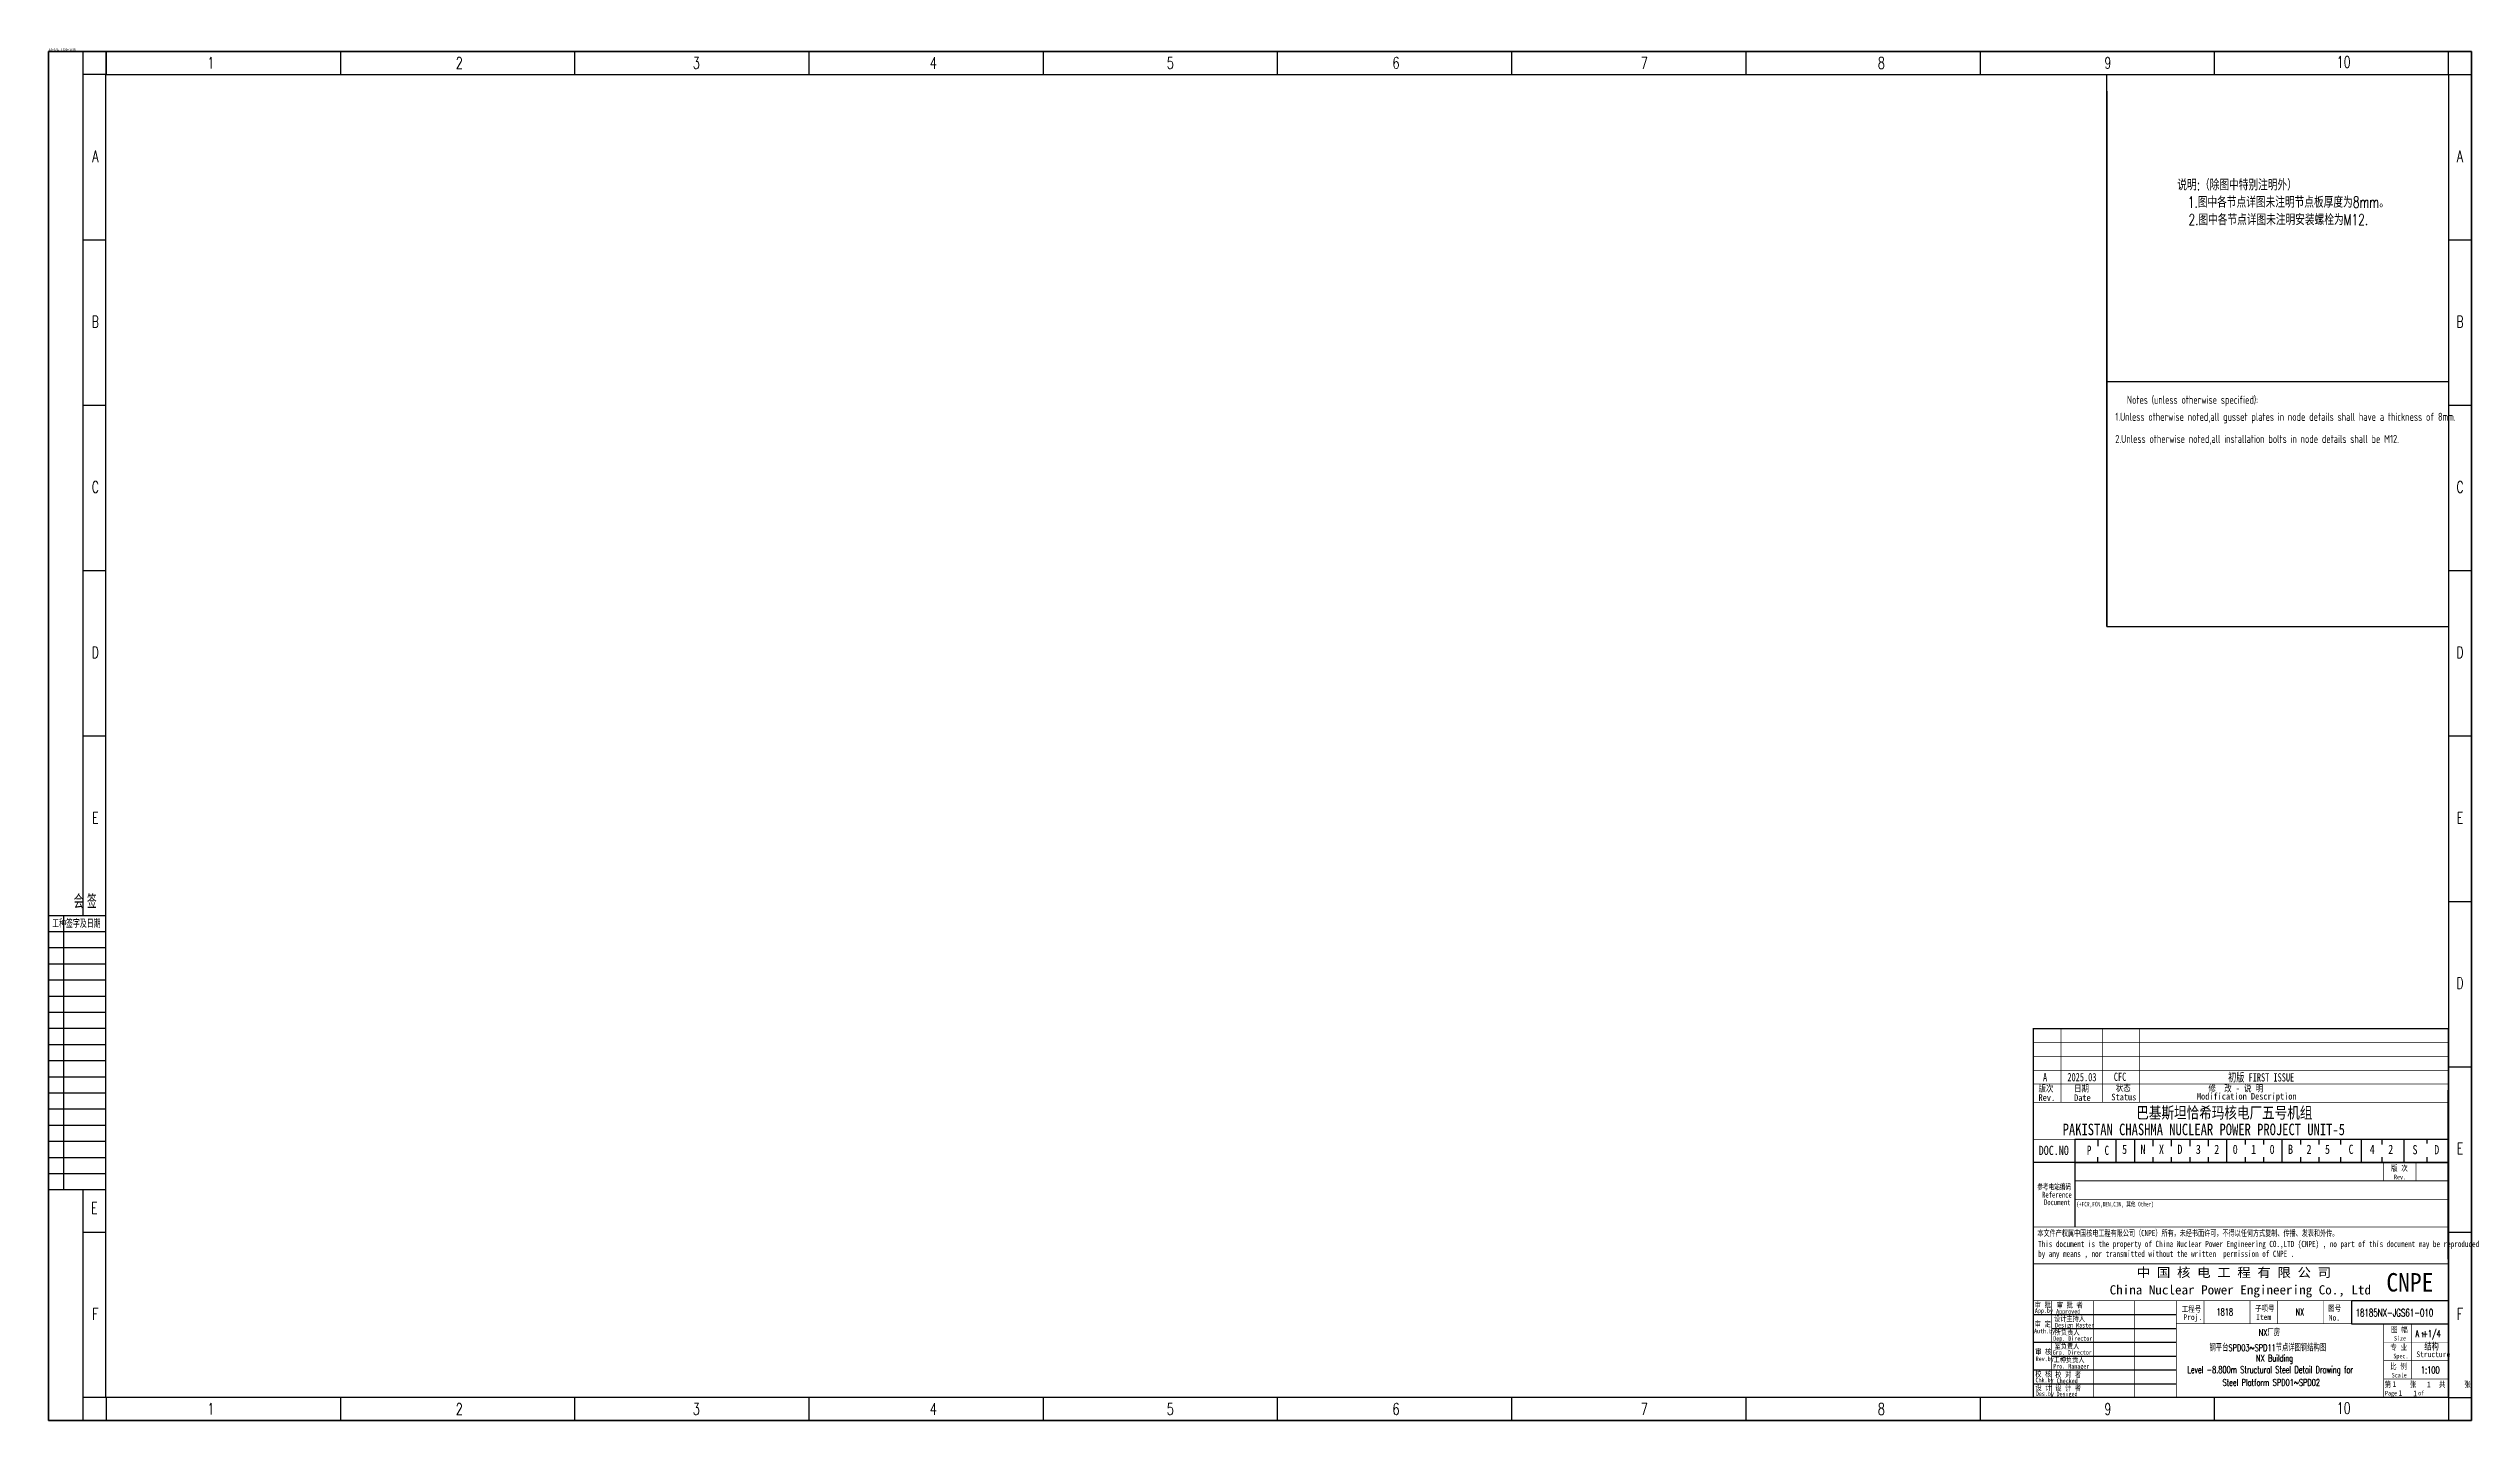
# Model space of a CAD drawing. Extents: x -110916 to 14423, y -159679 to 774005.
# Drawn here: x -104000 to 1101, y -86143 to -26613 of the extents above; entities that cross this region are included whole.
import ezdxf
from ezdxf.enums import TextEntityAlignment as Align

# ---------------------------------------------------------------- set-up
doc = ezdxf.new("R2010")
doc.units = 0
doc.linetypes.add('CONTINOUS', pattern=[0])
doc.layers.get('0').update_dxf_attribs({"linetype": 'CONTINUOUS'})
for name, color, linetype in [('1', 1, 'CONTINUOUS'), ('C77(文本)', 3, 'CONTINUOUS'), ('PDIM', 3, 'CONTINUOUS'), ('PUB_TEXT', 7, 'CONTINUOUS'), ('TK', 7, 'CONTINUOUS'), ('图框', 4, 'CONTINOUS'), ('标注', 3, 'CONTINUOUS')]:
    doc.layers.add(name, color=color, linetype=linetype)
doc.layers.add('_TSZ_PLOT_MARK', color=1, linetype='CONTINUOUS', plot=False)
doc.styles.add('1', font='ROMANS', dxfattribs={"width": 0.7, "bigfont": 'HZTXT'})
doc.styles.add('_TSZ_PLOT_MARK', font='tssdeng.shx', dxfattribs={"width": 0.7, "bigfont": 'tssdchn.shx'})
doc.styles.add('bine', font='binee.shx', dxfattribs={"width": 0.7, "bigfont": 'binec.shx'})
doc.styles.add('CHINESE-3', font='romand.shx', dxfattribs={"width": 0.8, "bigfont": 'ochinese.shx'})
doc.styles.add('HZ', font='TXT.shx', dxfattribs={"width": 0.7, "bigfont": 'hz.shx'})
doc.styles.add('RH', font='romans.shx', dxfattribs={"width": 0.7, "bigfont": 'hz.shx'})
doc.styles.add('ROMAND', font='romand.shx', dxfattribs={"width": 0.7, "bigfont": 'ochinese.shx'})
doc.styles.add('TSSD_Rein', font='Tssdeng.shx', dxfattribs={"width": 0.7, "bigfont": 'hztxt.shx'})
doc.styles.add('宋体', font='', dxfattribs={"width": 0.7})
doc.styles.add('汉字', font='STFANGSO.TTF', dxfattribs={"width": 0.8, "height": 4})
doc.styles.get('宋体').set_extended_font_data('SimSun')

msp = doc.modelspace()

# ---------------------------------------------------------------- texts
at = {"color": 4, "linetype": 'Continuous', "style": '宋体', "width": 0.8}
for s, p in [('巴基斯坦恰希玛核电厂五号机组', (-13440, -73036)), ('PAKISTAN CHASHMA NUCLEAR POWER PROJECT UNIT-5', (-16635, -73762))]:
    msp.add_text(s, height=500, dxfattribs=at).set_placement(p)
for s, p in [('5', (-14057, -74696)), ('N', (-13257, -74696)), ('X', (-12457, -74696)), ('D', (-11657, -74696)), ('3', (-10857, -74696)), ('2', (-10057, -74696)), ('0', (-9257, -74696)), ('B', (-6857, -74696)), ('2', (-6057, -74696)), ('5', (-5257, -74696)), ('C', (-4232, -74696)), ('4', (-3312, -74696)), ('2', (-2512, -74696)), ('S', (-1460, -74713)), ('D', (-517, -74713))]:
    msp.add_text(s, height=400, dxfattribs=at).set_placement(p, align=Align.BOTTOM_LEFT)
at = {"color": 2, "linetype": 'Continuous', "style": '宋体', "width": 0.8}
for s, p in [('1', (-8457, -74696)), ('0', (-7657, -74696))]:
    msp.add_text(s, height=400, dxfattribs=at).set_placement(p, align=Align.BOTTOM_LEFT)
at = {"color": 4, "linetype": 'Continuous', "char_height": 400, "attachment_point": 5, "style": '宋体'}
for s, width, insert in [('P', 577.48, (-15486, -74415)), ('C', 676.01, (-14720, -74422))]:
    msp.add_mtext_dynamic_manual_height_columns(s, width=width, gutter_width=100, heights=[0], dxfattribs=dict(at, insert=insert))
at = {"layer": '1', "color": 4}
for s, height, style, width, p in [('A', 360, '宋体', 0.7, (-17488, -71431)), ('2025.03', 360, '宋体', 0.7, (-16428, -71422)), ('CFC', 360, '宋体', 0.7, (-14414, -71409)), ('初版 FIRST ISSUE', 360, '宋体', 0.7, (-9456, -71434)), ('版次', 288, '汉字', 0.8, (-17681, -71877)), ('Rev.', 288, '汉字', 0.8, (-17681, -72274)), ('Date', 288, '汉字', 0.8, (-16137, -72280)), ('日期 ', 288, '汉字', 0.8, (-16137, -71877)), ('Status', 288, '汉字', 0.8, (-14520, -72252)), ('状态', 288, '汉字', 0.8, (-14328, -71856)), ('Modification Description', 288, '汉字', 0.8, (-10812, -72215)), ('修  改 - 说 明', 288, '汉字', 0.8, (-10311, -71872)), ('DOC.NO', 400, '宋体', 0.8, (-17672, -74622)), ('版 次', 250, '汉字', 0.8, (-2387, -75316)), ('Rev.', 200, '汉字', 0.8, (-2262, -75676)), ('App.by', 200, '汉字', 0.8, (-17840, -81475)), ('审 定', 240, '汉字', 0.8, (-17846, -82072)), ('审 批', 240, '汉字', 0.8, (-17842, -81242)), ('设计主持人', 240, '汉字', 0.8, (-17008, -81840)), ('Design Master', 200, '汉字', 0.8, (-16964, -82107)), ('Approved', 200, '汉字', 0.8, (-16917, -81509)), ('审 批 者', 240, '汉字', 0.8, (-16885, -81250)), ('Proj.', 250, '汉字', 0.8, (-11397, -81783)), ('Item', 250, '汉字', 0.8, (-8240, -81779)), ('No.', 250, '汉字', 0.8, (-5092, -81807)), ('Auth.by', 200, '汉字', 0.8, (-17874, -82359)), ('审 核', 240, '汉字', 0.8, (-17823, -83277)), ('Dep. Director', 200, '汉字', 0.8, (-17045, -82683)), ('室负责人', 240, '汉字', 0.8, (-16986, -83029)), ('所负责人', 240, '汉字', 0.8, (-16975, -82426)), ('专 业', 250, '汉字', 0.8, (-2415, -83085)), ('图 幅', 250, '汉字', 0.8, (-2387, -82316)), ('Size', 200, '汉字', 0.8, (-2262, -82676)), ('校 核', 240, '汉字', 0.8, (-17822, -84240)), ('Rev.by', 200, '汉字', 0.8, (-17805, -83565)), ('Grp. Director', 200, '汉字', 0.8, (-17064, -83285)), ('Pro. Manager', 200, '汉字', 0.8, (-17044, -83885)), ('工种负责人', 240, '汉字', 0.8, (-17030, -83619)), ('校 对 者', 240, '汉字', 0.8, (-16954, -84264)), ('比 例', 250, '汉字', 0.8, (-2428, -83914)), ('Scale', 200, '汉字', 0.8, (-2360, -84274)), ('Spec.', 200, '汉字', 0.8, (-2289, -83445)), ('Structure', 250, '汉字', 0.8, (-1292, -83393)), ('Chk.by', 200, '汉字', 0.8, (-17812, -84485)), ('设 计', 240, '汉字', 0.8, (-17814, -84834)), ('Des.by', 200, '汉字', 0.8, (-17798, -85079)), ('设 计 者', 240, '汉字', 0.8, (-16954, -84849)), ('Desiged', 200, '汉字', 0.8, (-16901, -85091)), ('Checked', 200, '汉字', 0.8, (-16897, -84521)), ('第     张      共     张', 250, '汉字', 0.8, (-2668, -84699)), ('Page       of  ', 200, '汉字', 0.8, (-2652, -85054)), ('1', 250, '汉字', 0.8, (-2328, -84688)), ('1', 250, '汉字', 0.8, (-2067, -85077)), ('1', 250, '汉字', 0.8, (-1429, -85088)), ('1', 250, '汉字', 0.8, (-833, -84703))]:
    msp.add_text(s, height=height, dxfattribs=dict(at, style=style, width=width)).set_placement(p)
at = {"layer": '1', "color": 4, "ltscale": 0.8}
for s, height, style, width, p in [('参考电站编码', 250, '宋体', 0.7, (-17737, -76123)), ('Reference', 250, '宋体', 0.7, (-17526, -76468)), ('Document', 250, '宋体', 0.7, (-17442, -76798)), ('(+FCR,FCN,DEN,CIN, 其他 Other)', 200, '宋体', 0.7, (-16040, -76854)), ('本文件产权属中国核电工程有限公司（CNPE）所有，未经书面许可，不得以任何方式复制、传播、发表和外传。', 270, '宋体', 0.7, (-17729, -78143)), ('This document is the property of China Nuclear Power Engineering CO.,LTD (CNPE) , no part of this document may be reproduced ', 270, '宋体', 0.7, (-17698, -78617)), ('by any means , nor transmitted without the written  permission of CNPE .', 270, '宋体', 0.7, (-17698, -79041)), ('工程号', 250, '汉字', 0.8, (-11465, -81431)), ('子项号', 250, '汉字', 0.8, (-8285, -81399)), ('图号', 250, '汉字', 0.8, (-5114, -81392))]:
    msp.add_text(s, height=height, dxfattribs=dict(at, style=style, width=width)).set_placement(p)
at = {"layer": '1', "color": 4, "style": '宋体'}
for s, width, p, p2 in [('中 国 核 电 工 程 有 限 公 司', 1.015354, (-13415, -79917), (-4992, -79917)), ('China Nuclear Power Engineering Co., Ltd', 0.990448, (-14594, -80672), (-3261, -80672))]:
    msp.add_text(s, height=400, dxfattribs=dict(at, width=width)).set_placement(p, p2, align=Align.FIT)
at = {"layer": '_TSZ_PLOT_MARK', "style": '_TSZ_PLOT_MARK'}
msp.add_text('A1+1/4_1:100-1818', height=100, dxfattribs=at).set_placement((-103999, -26743), align=Align.BOTTOM_LEFT)
msp.add_text('A1+1/4_1:100-1818', height=100, dxfattribs=at).set_placement((-103999, -26743), align=Align.BOTTOM_LEFT)
at = {"layer": 'C77(文本)', "color": 7, "linetype": 'Continuous', "style": '1', "width": 0.7}
for s, p in [('说明:（除图中特别注明外）', (-11660, -32770)), ('1.图中各节点详图未注明节点板厚度为8mm。', (-11204, -33521)), ('2.图中各节点详图未注明安装螺栓为M12.', (-11178, -34280))]:
    msp.add_text(s, height=480, dxfattribs=at).set_placement(p)
at = {"layer": 'C77(文本)', "style": 'TSSD_Rein', "width": 0.7}
for s, p in [(' Notes (unless otherwise specified):   ', (-14014, -42030)), ('1.Unless otherwise noted,all gusset plates in node details shall have a thickness of 8mm.', (-14351, -42770)), ('2.Unless otherwise noted,all installation bolts in node details shall be M12.', (-14351, -43729))]:
    msp.add_text(s, height=350, dxfattribs=at).set_placement(p)
at = {"layer": 'PUB_TEXT', "color": 4, "style": '宋体', "width": 0.891618}
msp.add_text('CNPE', height=800, dxfattribs=at).set_placement((-2592, -80545), (-552, -80545), align=Align.FIT)
at = {"layer": 'TK', "color": 4}
for s, style, width, p in [('1818', 'ROMAND', 0.7, (-9962, -81581)), ('NX', 'ROMAND', 0.7, (-6533, -81581)), ('结构', 'CHINESE-3', 0.8, (-943, -83100))]:
    msp.add_text(s, height=300, dxfattribs=dict(at, style=style, width=width)).set_placement(p)
at = {"layer": 'TK', "color": 2, "style": 'RH', "width": 0.7}
for s, p in [('钢平台SPD03~SPD11节点详图钢结构图', (-10263, -83137)), ('NX厂房', (-8129, -82474)), ('Level -8.800m Structural Steel Detail Drawing for', (-11225, -84087)), ('NX Building', (-8251, -83586)), (' Steel Platform SPD01~SPD02', (-9845, -84642))]:
    msp.add_text(s, height=300, dxfattribs=at).set_placement(p)
at = {"layer": 'TK', "color": 0, "style": 'ROMAND', "width": 0.7}
for s, height, p in [('A +1/4', 300, (-1331, -82523)), ('1', 200, (-1095, -82523))]:
    msp.add_text(s, height=height, dxfattribs=at).set_placement(p)
at = {"layer": 'TK', "style": 'ROMAND', "width": 0.7}
msp.add_text('1:100', height=300, dxfattribs=at).set_placement((-1092, -84096))
at = {"layer": '图框', "style": 'HZ', "width": 0.7}
for s, p in [('1', (-96951, -27487)), ('2', (-86181, -27493)), ('3', (-75900, -27493)), ('4', (-65620, -27493)), ('5', (-55340, -27493)), ('6', (-45550, -27489)), ('7', (-34779, -27493)), ('8', (-24498, -27493)), ('9', (-14671, -27489)), ('10', (-4444, -27454)), ('A', (-101966, -31543)), ('A', (598, -31543)), ('B', (-101966, -38718)), ('B', (598, -38718)), ('C', (-101966, -45893)), ('C', (598, -45893)), ('D', (-101966, -53068)), ('D', (598, -53068)), ('E', (-101966, -60243)), ('E', (598, -60243)), ('D', (598, -67418)), ('E', (598, -74593)), ('E', (-102011, -77175)), ('F', (-101966, -81768)), ('F', (598, -81768)), ('1', (-96951, -85887)), ('2', (-86181, -85893)), ('3', (-75900, -85893)), ('4', (-65620, -85893)), ('5', (-55340, -85893)), ('6', (-45550, -85889)), ('7', (-34779, -85893)), ('8', (-24498, -85893)), ('9', (-14671, -85889)), ('10', (-4444, -85854))]:
    msp.add_text(s, height=500, dxfattribs=at).set_placement(p, align=Align.CENTER)
at = {"layer": '标注', "color": 4, "ltscale": 0.001, "style": 'ROMAND', "width": 0.7}
msp.add_text('18185NX-JGS61-010', height=320, dxfattribs=at).set_placement((-3928, -81623))

# ---------------------------------------------------------------- blocks, each defined once
blk = doc.blocks.new('*U41')
at = {"layer": '图框'}
blk.add_line((0, 500), (0, -500), dxfattribs=at)
blk = doc.blocks.new('*U42')
at = {"color": 0, "linetype": 'ByBlock', "lineweight": -2, "transparency": 16777216}
for p in [(0, 0), (10160, 0), (20320, 0), (30480, 0), (40640, 0), (50800, 0), (60960, 0), (71120, 0), (81280, 0), (91440, 0)]:
    blk.add_blockref('*U41', p, dxfattribs=at)
blk = doc.blocks.new('*U43')
at = {"layer": '图框'}
blk.add_line((0, 500), (0, -500), dxfattribs=at)
blk = doc.blocks.new('*U44')
at = {"color": 0, "linetype": 'ByBlock', "lineweight": -2, "transparency": 16777216}
for p in [(0, 0), (10160, 0), (20320, 0), (30480, 0), (40640, 0), (50800, 0), (60960, 0), (71120, 0), (81280, 0), (91440, 0)]:
    blk.add_blockref('*U43', p, dxfattribs=at)
blk = doc.blocks.new('会签')
at = {"color": 0}
for p, q in [((3629.7, -1305.7), (3604.7, -1305.7)), ((3629.7, -1312.7), (3604.7, -1312.7)), ((3611.4, -1424.7), (3611.4, -1305.7)), ((3629.7, -1319.7), (3604.7, -1319.7)), ((3629.7, -1326.7), (3604.7, -1326.7)), ((3629.7, -1333.7), (3604.7, -1333.7)), ((3629.7, -1340.7), (3604.7, -1340.7)), ((3629.7, -1347.7), (3604.7, -1347.7)), ((3629.7, -1354.7), (3604.7, -1354.7)), ((3629.7, -1361.7), (3604.7, -1361.7)), ((3629.7, -1368.7), (3604.7, -1368.7)), ((3629.7, -1375.7), (3604.7, -1375.7)), ((3629.7, -1382.7), (3604.7, -1382.7)), ((3629.7, -1389.7), (3604.7, -1389.7)), ((3629.7, -1396.7), (3604.7, -1396.7)), ((3629.7, -1403.7), (3604.7, -1403.7)), ((3629.7, -1410.7), (3604.7, -1410.7)), ((3629.7, -1417.7), (3604.7, -1417.7)), ((3629.7, -1424.7), (3604.7, -1424.7))]:
    blk.add_line(p, q, dxfattribs=at)
at = {"color": 0, "style": 'bine', "width": 0.7}
for s, height, p in [('会 签  ', 6, (3622.2, -1302.5)), ('工种签字及日期', 3.3, (3616.8, -1310.9))]:
    blk.add_text(s, height=height, dxfattribs=at).set_placement(p, align=Align.CENTER)

# ---------------------------------------------------------------- linework, layer by layer
at = {"color": 1}
for p, q in [((-14713, -51689), (-14713, -27743)), ((-14713, -41065), (101, -41065)), ((-14713, -51689), (101, -51689))]:
    msp.add_line(p, q, dxfattribs=at)
at = {"color": 4, "linetype": 'Continuous'}
msp.add_line((-16107, -73943), (-16107, -77743), dxfattribs=at)
at = {"color": 4}
msp.add_line((-15107, -73943), (-15107, -74243), dxfattribs=at)
at = {"layer": '1', "color": 4}
for p, q in [((61, -71807), (61, -71807)), ((61, -71807), (61, -71807)), ((61, -71807), (61, -71807)), ((61, -71807), (61, -71807)), ((61, -71807), (61, -71807)), ((61, -71807), (61, -71807)), ((61, -71807), (61, -71807)), ((61, -71807), (61, -71807)), ((93, -79138), (93, -71807)), ((93, -79138), (93, -71807)), ((64, -73319), (64, -73319)), ((64, -73319), (64, -73319)), ((64, -73319), (64, -73319)), ((64, -73319), (64, -73319)), ((-15107, -74043), (-15107, -74043)), ((-14307, -74943), (-14307, -73943)), ((-13507, -74943), (-13507, -73943)), ((-12707, -74243), (-12707, -73943)), ((-11907, -74243), (-11907, -73943)), ((-11107, -74243), (-11107, -73943)), ((-10307, -74243), (-10307, -73943)), ((-9507, -74943), (-9507, -73943)), ((-8707, -74172), (-8707, -73943)), ((-7907, -74172), (-7907, -73943)), ((-7107, -74943), (-7107, -73943)), ((-6307, -74172), (-6307, -73943)), ((-5507, -74172), (-5507, -73943)), ((-4570, -74172), (-4570, -73943)), ((-3670, -74922), (-3670, -73922)), ((-2770, -74172), (-2770, -73972)), ((-1820, -74943), (-1820, -73943)), ((-820, -74122), (-820, -73933)), ((93, -74943), (-17907, -74943)), ((-15107, -74943), (-15107, -74722)), ((-12707, -74943), (-12707, -74722)), ((-11907, -74943), (-11907, -74722)), ((-11107, -74943), (-11107, -74722)), ((-10307, -74943), (-10307, -74722)), ((-8707, -74943), (-8707, -74722)), ((-7907, -74943), (-7907, -74722)), ((-6307, -74943), (-6307, -74722)), ((-5507, -74943), (-5507, -74722)), ((-4570, -74972), (-4570, -74722)), ((-2770, -74922), (-2770, -74722)), ((-820, -74922), (-820, -74722)), ((-17907, -81543), (-11707, -81543)), ((-17907, -82743), (-11707, -82743)), ((-17107, -82143), (-11707, -82143)), ((-17907, -83943), (-11707, -83943)), ((-17107, -83343), (-11707, -83343)), ((-17907, -84543), (-11707, -84543)), ((93, -85143), (-17907, -85143)), ((93, -85143), (-17907, -85143)), ((93, -85143), (-17907, -85143)), ((93, -85143), (-17907, -85143)), ((93, -85143), (-17907, -85143)), ((93, -85143), (-17907, -85143))]:
    msp.add_line(p, q, dxfattribs=at)
at = {"layer": '1', "color": 4, "ltscale": 0.8}
msp.add_line((-17907, -75554), (-17907, -81704), dxfattribs=at)
at = {"layer": '1', "color": 4, "const_width": 50}
for points in [[(-17907, -85143), (93, -85143), (93, -69143), (-17907, -69143)], [(-17907, -79343), (93, -79343), (93, -85143), (-17907, -85143)]]:
    msp.add_lwpolyline(points, close=True, dxfattribs=at)
at = {"layer": '1', "color": 4}
for points, const_width in [([(-16707, -69143), (-16707, -72343)], 30), ([(-14907, -69143), (-14907, -72343)], 30), ([(-13307, -69143), (-13307, -72343)], 30), ([(-17907, -69743), (93, -69743)], 30), ([(-17907, -70343), (93, -70343)], 30), ([(-17907, -70943), (93, -70943)], 30), ([(-17907, -71543), (93, -71543)], 30), ([(-17907, -72343), (93, -72343)], 30), ([(-17907, -73943), (93, -73943)], 30), ([(-16107, -73943), (-16107, -77743)], 30), ([(-17907, -74943), (93, -74943)], 30), ([(-2707, -74943), (-2707, -75743)], 30), ([(-1307, -74943), (-1307, -75743)], 30), ([(-16107, -75743), (93, -75743)], 30), ([(-16107, -76543), (93, -76543)], 30), ([(-17907, -77743), (93, -77743)], 30), ([(-17907, -80943), (93, -80943)], 30), ([(-17107, -80943), (-17107, -85143)], 30), ([(-17107, -80943), (-17107, -85143)], 30), ([(-15307, -80943), (-15307, -85143)], 30), ([(-13507, -80943), (-13507, -85143)], 30), ([(-11707, -80943), (-11707, -85143)], 30), ([(-11707, -81943), (93, -81943)], 30), ([(-10507, -80943), (-10507, -81943)], 25), ([(-8507, -80943), (-8507, -81943)], 25), ([(-7307, -80943), (-7307, -81943)], 25), ([(-5307, -80943), (-5307, -81943)], 25), ([(-4107, -80943), (-4107, -81943)], 25), ([(-2707, -81943), (-2707, -85143)], 30), ([(-1507, -81943), (-1507, -84343)], 25), ([(93, -82743), (-2707, -82743)], 25), ([(93, -83543), (-2707, -83543)], 25), ([(93, -84343), (-2707, -84343)], 25)]:
    msp.add_lwpolyline(points, dxfattribs=dict(at, const_width=const_width))
at = {"layer": '_TSZ_PLOT_MARK'}
for points in [[(-103999, -86143), (1101, -86143), (1101, -26743), (-103999, -26743)], [(-103999, -86143), (1101, -86143), (1101, -26743), (-103999, -26743)], [(-16099, -74943), (101, -74943), (101, -73943), (-16099, -73943)], [(-16099, -74943), (101, -74943), (101, -73943), (-16099, -73943)], [(-4099, -81943), (101, -81943), (101, -80943), (-4099, -80943)], [(-4099, -81943), (101, -81943), (101, -80943), (-4099, -80943)]]:
    msp.add_lwpolyline(points, close=True, dxfattribs=at)
at = {"layer": 'PDIM'}
for q in [(-14713, -51689), (-14713, -41065), (-14713, -48765)]:
    msp.add_line((-14713, -28465), q, dxfattribs=at)
at = {"layer": '图框'}
for p, q in [((-103999, -26743), (1101, -26743)), ((-103999, -86143), (-103999, -26743)), ((-102499, -64243), (-102499, -26743)), ((-101499, -27743), (-101499, -26743)), ((101, -27743), (101, -26743)), ((1101, -26743), (1101, -86143)), ((-101499, -27743), (-102499, -27743)), ((101, -27743), (1101, -27743)), ((-102499, -34918), (-101499, -34918)), ((101, -34918), (1101, -34918)), ((-102499, -42093), (-101499, -42093)), ((101, -42093), (1101, -42093)), ((-102499, -49268), (-101499, -49268)), ((101, -49268), (1101, -49268)), ((-102499, -56443), (-101499, -56443)), ((101, -56443), (101, -85143)), ((101, -56443), (101, -85143)), ((101, -56443), (101, -85143)), ((101, -56443), (101, -85143)), ((101, -56443), (1101, -56443)), ((101, -63618), (1101, -63618)), ((101, -70793), (1101, -70793)), ((-102499, -86143), (-102499, -76141)), ((-102499, -77968), (-101499, -77968)), ((101, -77968), (1101, -77968)), ((1101, -86143), (-103999, -86143)), ((-101499, -85143), (-102499, -85143)), ((101, -85143), (101, -86143)), ((101, -85143), (1101, -85143))]:
    msp.add_line(p, q, dxfattribs=at)
at = {"layer": '图框', "color": 1}
for p, q in [((-101507, -85143), (-101507, -27743)), ((-101499, -27743), (101, -27743)), ((101, -27743), (101, -85143)), ((101, -85143), (-101499, -85143))]:
    msp.add_line(p, q, dxfattribs=at)
at = {"layer": '图框', "color": 4}
msp.add_line((93, -85143), (-17907, -85143), dxfattribs=at)
msp.add_line((93, -85143), (-17907, -85143), dxfattribs=at)
msp.add_line((93, -85143), (-17907, -85143), dxfattribs=at)
msp.add_line((93, -85143), (-17907, -85143), dxfattribs=at)

# ---------------------------------------------------------------- block references
at = {"linetype": 'Continuous'}
for name, p in [('*U44', (-101499, -27243)), ('*U42', (-101499, -85643))]:
    msp.add_blockref(name, p, dxfattribs=at)
at = {"color": 0, "xscale": 100, "yscale": 100, "zscale": 100}
msp.add_blockref('会签', (-464469, 66330), dxfattribs=at)

msp.set_redraw_order([(e.dxf.handle, doc.entitydb.next_handle()) for e in msp.query("TEXT MTEXT ATTDEF DIMENSION ARC_DIMENSION")])  # texts and dimensions are drawn at this point

doc.saveas('drawing.dxf')
